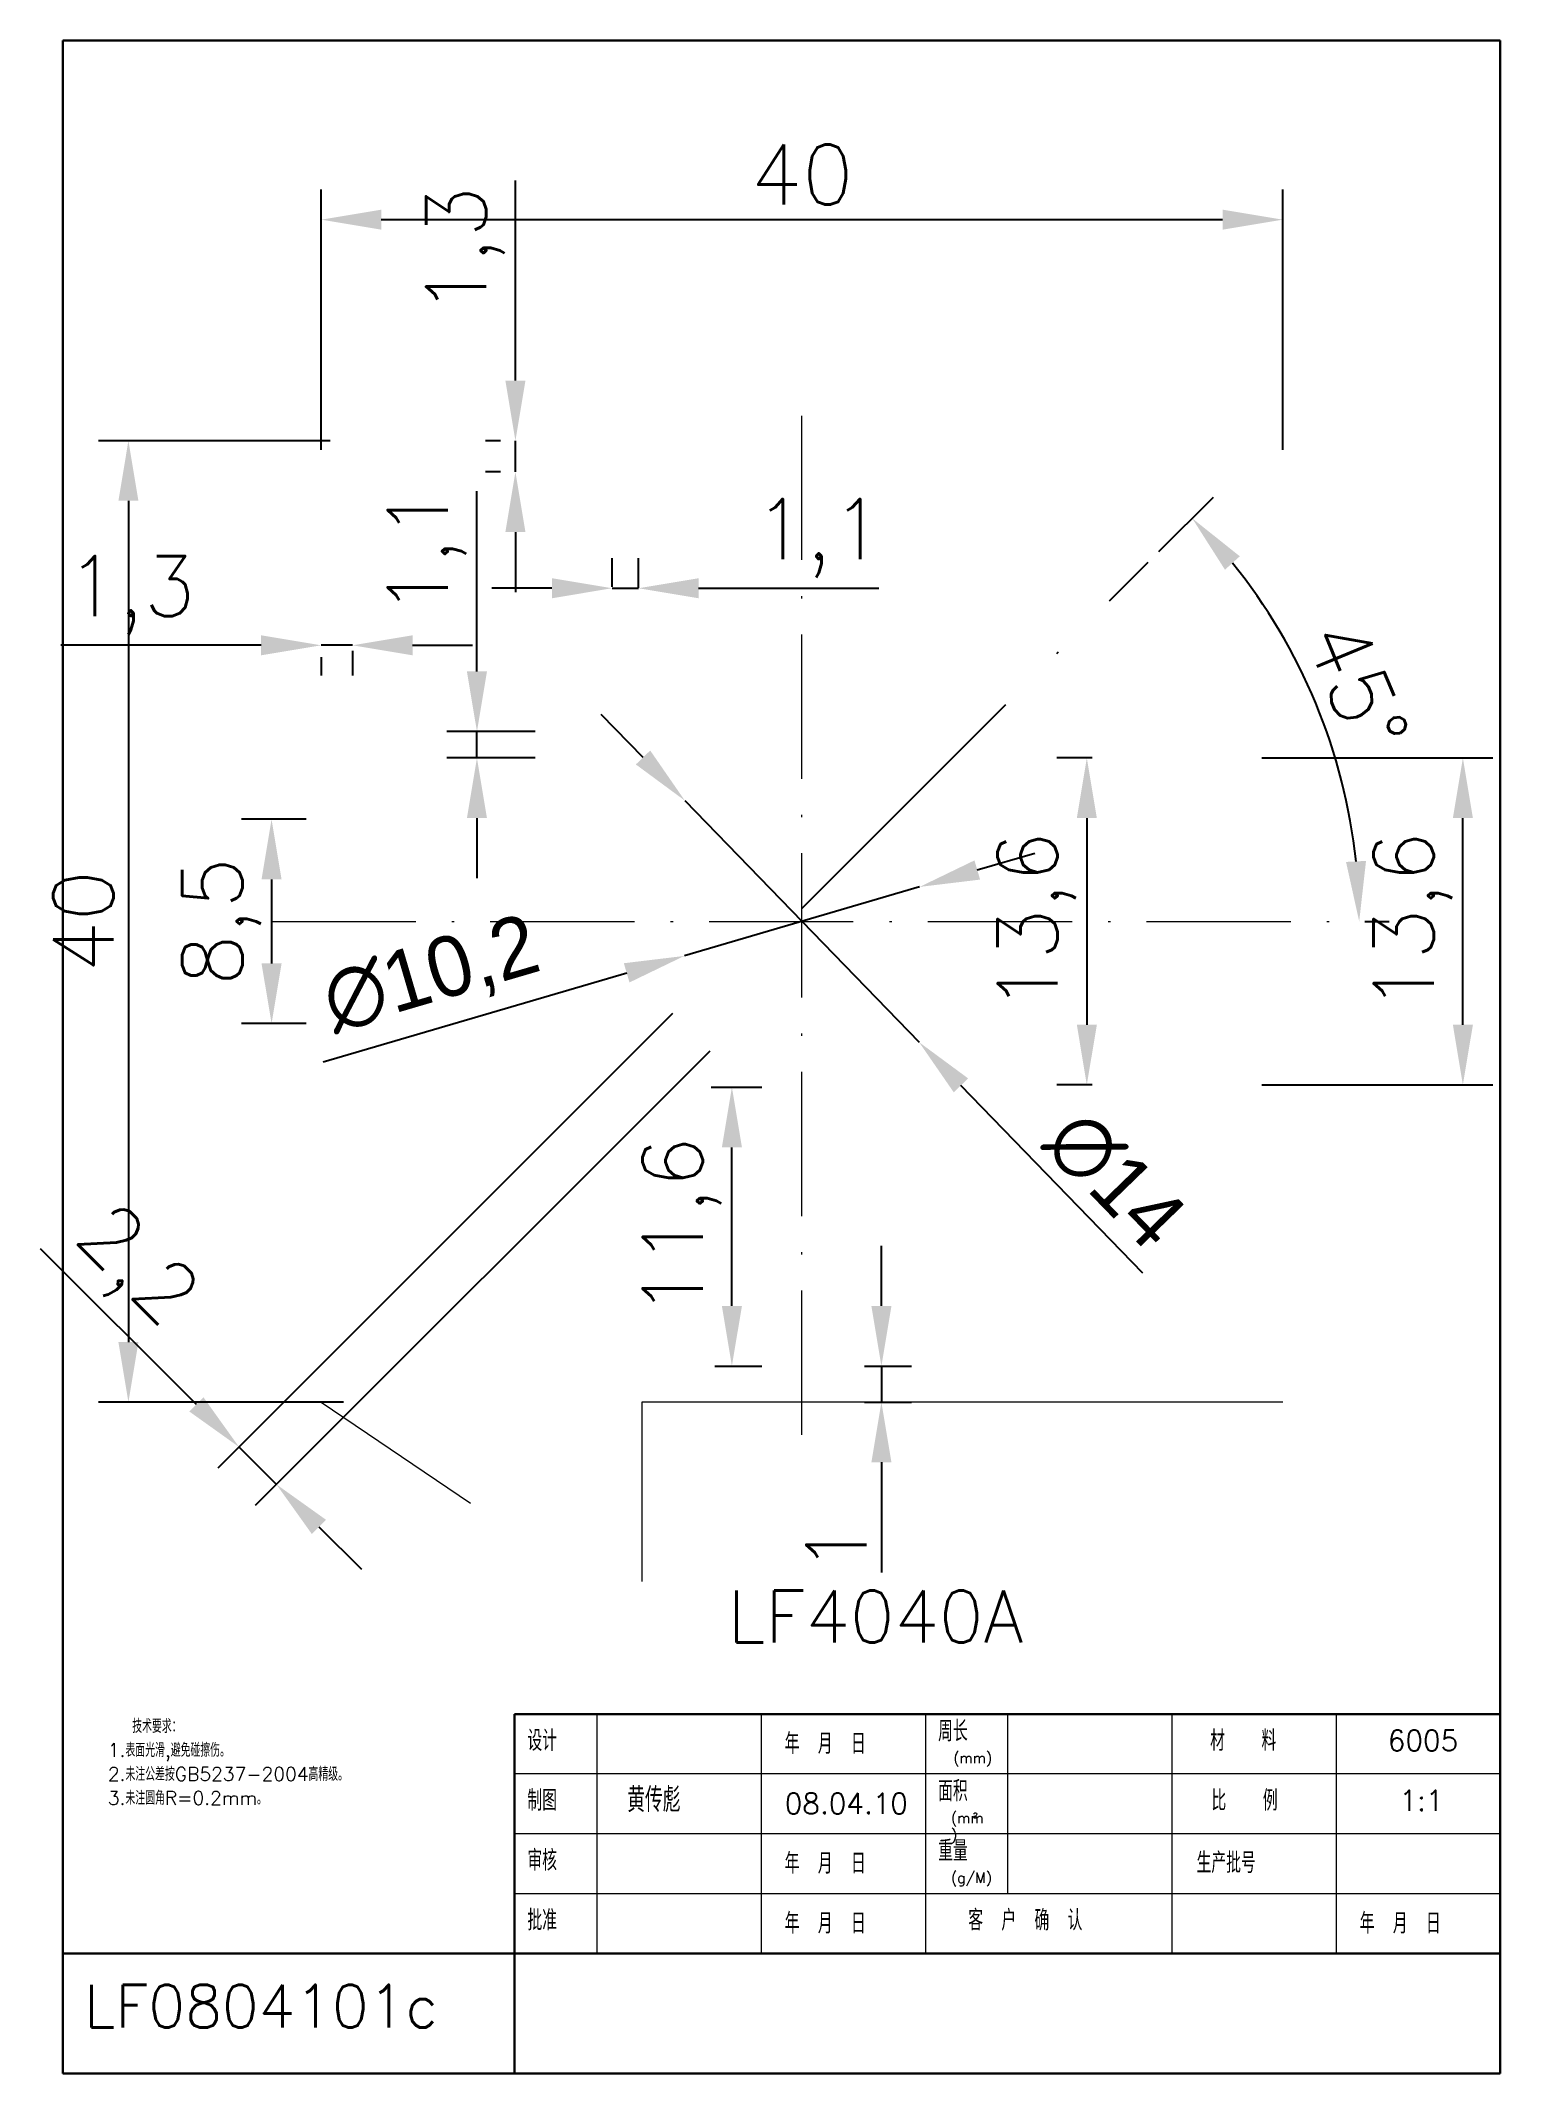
# Model space of a CAD drawing. Header units: millimetres. Extents: x 667 to 3290, y 428 to 2286.
# Drawn here: x 2559.4 to 2620.2, y 1605.4 to 1690 of the extents above; entities that cross this region are included whole.
import ezdxf

# ---------------------------------------------------------------- set-up
doc = ezdxf.new("R2010")
doc.units = ezdxf.units.MM
doc.linetypes.add('ACAD_ISO10W100', pattern=[18, 12, -3, 0, -3])
doc.linetypes.add('DASHDOTX2', pattern=[50.8, 25.4, -12.7, 0, -12.7])
for name, color, linetype, lineweight in [('文字层', 10, 'Continuous', 0), ('标注层', 210, 'Continuous', 0), ('粗实线', 130, 'Continuous', 30), ('细实线', 130, 'Continuous', 0), ('虚线层', 100, 'DASHDOTX2', 0)]:
    doc.layers.add(name, color=color, linetype=linetype, lineweight=lineweight)
doc.styles.get("Standard").update_dxf_attribs({"font": 'txt', "bigfont": 'gbcbig.shx'})
doc.dimstyles.new('ISO-25', dxfattribs={"dimtxt": 2.5, "dimasz": 2.5, "dimexe": 1.25, "dimexo": 0.625, "dimtad": 1, "dimtxsty": 'Standard', "dimcen": 2.5, "dimadec": 0, "dimazin": 0, "dimtfac": 1, "dimtmove": 0, "dimatfit": 3, "dimfxl": 1, "dimarcsym": 0})

msp = doc.modelspace()

# ---------------------------------------------------------------- texts
at = {"layer": '文字层', "attachment_point": 1}
for s, insert, char_height, width in [('  技术要求：', (2562.234, 1620.113), 0.5695, 9.726), ('设计', (2579.688, 1619.653), 0.8543, 2.4856), ('周长', (2596.774, 1620.049), 0.8543, 2.4856), ('材  料', (2608.088, 1619.653), 0.8543, 3.72026), ('6005', (2615.48, 1619.653), 0.8543, 4.44234), ('1.表面光滑,避免碰擦伤。', (2562.234, 1619.116), 0.56953, 9.726), ('年 月 日', (2590.392, 1619.525), 0.8543, 4.77968), ('(mm)', (2597.407, 1618.714), 0.4271, 1.5833), ('2.未注公差按GB5237-2004高精级。', (2562.234, 1618.119), 0.56953, 13.11896), ('3.未注圆角R=0.2mm。', (2562.234, 1617.123), 0.56953, 7.4473), ('制图', (2579.688, 1617.162), 0.8543, 2.4856), ('黄传彪', (2583.841, 1617.276), 1.0252, 4.62004), ('面积', (2596.774, 1617.557), 0.8543, 2.4856), ('比  例', (2608.144, 1617.162), 0.8543, 3.72026), ('1:1', (2615.963, 1617.162), 0.8543, 1.87945), ('08.04.10', (2590.392, 1617.033), 0.8543, 4.81692), ('(mm )', (2597.308, 1616.222), 0.4271, 1.5418), ('2', (2598.23, 1616.22), 0.214, 0.21332), ('审核', (2579.688, 1614.67), 0.8543, 2.4856), ('年 月 日', (2590.392, 1614.542), 0.8543, 4.77968), ('重量', (2596.774, 1615.065), 0.8543, 2.4856), ('生产批号', (2607.525, 1614.568), 0.8543, 4.93865), ('(g/M)', (2597.308, 1613.731), 0.4271, 1.5833), ('批准', (2579.688, 1612.178), 0.8543, 2.4856), ('年 月 日', (2590.392, 1612.05), 0.8543, 4.77968), ('客 户 确 认', (2598.028, 1612.178), 0.8543, 6.89133), ('年 月 日', (2614.312, 1612.05), 0.8543, 4.73354), ('{\\H1.042x;LF0804101c}', (2561.253, 1609.063), 1.70859, 24.56926)]:
    msp.add_mtext(s, dxfattribs=dict(at, insert=insert, char_height=char_height, width=width))
at = {"layer": '标注层', "insert": (2588.013, 1625.465), "char_height": 2.16, "width": 21.6, "attachment_point": 1}
msp.add_mtext('LF4040A', dxfattribs=at)

# ---------------------------------------------------------------- blocks, each defined once
blk = doc.blocks.new('*D735')
at = {"layer": 'DEFPOINTS', "color": 0, "transparency": 16777216}
for p in [(2571.109, 1682.507), (2571.109, 1672.309), (2611.109, 1672.309)]:
    blk.add_point(p, dxfattribs=at)
at = {"layer": '标注层', "color": 0, "lineweight": -2, "transparency": 16777216}
for p, q in [((2571.109, 1672.934), (2571.109, 1683.757)), ((2611.109, 1672.934), (2611.109, 1683.757)), ((2608.609, 1682.507), (2573.609, 1682.507))]:
    blk.add_line(p, q, dxfattribs=at)
at = {"layer": '标注层', "color": 0, "transparency": 16777216}
for points in [[(2573.609, 1682.924), (2573.609, 1682.091), (2571.109, 1682.507)], [(2608.609, 1682.924), (2608.609, 1682.091), (2611.109, 1682.507)]]:
    blk.add_solid(points, dxfattribs=at)
at = {"layer": '标注层', "color": 0, "transparency": 16777216, "insert": (2591.109, 1684.382), "char_height": 2.5, "attachment_point": 5}
blk.add_mtext('40', dxfattribs=at)
blk = doc.blocks.new('*D736')
at = {"layer": 'DEFPOINTS', "color": 0, "transparency": 16777216}
for p in [(2586.237, 1658.335), (2595.982, 1648.283)]:
    blk.add_point(p, dxfattribs=at)
at = {"layer": '标注层', "color": 0, "lineweight": -2, "transparency": 16777216}
for p, q in [((2584.497, 1660.13), (2582.757, 1661.925)), ((2586.237, 1658.335), (2595.982, 1648.283)), ((2605.295, 1638.675), (2597.722, 1646.488))]:
    blk.add_line(p, q, dxfattribs=at)
at = {"layer": '标注层', "color": 0, "transparency": 16777216}
for points in [[(2584.796, 1660.42), (2584.198, 1659.84), (2586.237, 1658.335)], [(2598.021, 1646.778), (2597.423, 1646.198), (2595.982, 1648.283)]]:
    blk.add_solid(points, dxfattribs=at)
at = {"layer": '标注层', "color": 0, "transparency": 16777216, "insert": (2604.135, 1642.566), "char_height": 2.5, "attachment_point": 5, "rotation": 314.10943}
blk.add_mtext('{\\fTraditional Arabic|b0|i0|c0|p2;∅14}', dxfattribs=at)
blk = doc.blocks.new('*D737')
at = {"layer": 'DEFPOINTS', "color": 0, "transparency": 16777216}
for p in [(2596.003, 1654.745), (2586.216, 1651.873)]:
    blk.add_point(p, dxfattribs=at)
at = {"layer": '标注层', "color": 0, "lineweight": -2, "transparency": 16777216}
for p, q in [((2598.402, 1655.449), (2600.801, 1656.152)), ((2596.003, 1654.745), (2586.216, 1651.873)), ((2571.194, 1647.466), (2583.817, 1651.17))]:
    blk.add_line(p, q, dxfattribs=at)
at = {"layer": '标注层', "color": 0, "transparency": 16777216}
for points in [[(2598.285, 1655.848), (2598.519, 1655.049), (2596.003, 1654.745)], [(2583.699, 1651.569), (2583.934, 1650.77), (2586.216, 1651.873)]]:
    blk.add_solid(points, dxfattribs=at)
at = {"layer": '标注层', "color": 0, "transparency": 16777216, "insert": (2575.711, 1650.994), "char_height": 2.5, "attachment_point": 5, "rotation": 16.35095}
blk.add_mtext('{\\fTraditional Arabic|b0|i0|c0|p2;∅10,2}', dxfattribs=at)
blk = doc.blocks.new('*D948')
at = {"layer": 'DEFPOINTS', "color": 0, "transparency": 16777216}
for p in [(2605.516, 1668.254), (2613.481, 1659.448), (2591.109, 1653.847), (2569.044, 1653.309), (2613.901, 1653.309)]:
    blk.add_point(p, dxfattribs=at)
at = {"layer": '标注层', "color": 0, "lineweight": -2, "transparency": 16777216}
for p, q in [((2605.957, 1668.695), (2608.226, 1670.964)), ((2614.526, 1653.309), (2615.54, 1653.309))]:
    blk.add_line(p, q, dxfattribs=at)
blk.add_arc((2590.571, 1653.309), 23.718, 6.04195, 38.95805, dxfattribs=at)
at = {"layer": '标注层', "color": 0, "transparency": 16777216}
for points in [[(2608.705, 1667.943), (2609.324, 1668.501), (2607.343, 1670.081)], [(2614.574, 1655.828), (2613.742, 1655.784), (2614.29, 1653.309)]]:
    blk.add_solid(points, dxfattribs=at)
at = {"layer": '标注层', "color": 0, "transparency": 16777216, "insert": (2614.216, 1663.103), "char_height": 2.5, "attachment_point": 5, "rotation": 292.5}
blk.add_mtext('45°', dxfattribs=at)
blk = doc.blocks.new('*D738')
at = {"layer": 'DEFPOINTS', "color": 0, "transparency": 16777216}
for p in [(2586.16, 1649.915), (2587.715, 1648.359), (2567.688, 1631.443)]:
    blk.add_point(p, dxfattribs=at)
at = {"layer": '标注层', "color": 0, "lineweight": -2, "transparency": 16777216}
for p, q in [((2585.718, 1649.473), (2566.804, 1630.559)), ((2587.273, 1647.917), (2568.359, 1629.003)), ((2565.92, 1633.211), (2559.438, 1639.692)), ((2569.243, 1629.887), (2567.688, 1631.443)), ((2571.011, 1628.119), (2572.779, 1626.352))]:
    blk.add_line(p, q, dxfattribs=at)
at = {"layer": '标注层', "color": 0, "transparency": 16777216}
for points in [[(2566.214, 1633.505), (2565.625, 1632.916), (2567.688, 1631.443)], [(2571.306, 1628.414), (2570.716, 1627.825), (2569.243, 1629.887)]]:
    blk.add_solid(points, dxfattribs=at)
at = {"layer": '标注层', "color": 0, "transparency": 16777216, "insert": (2563.268, 1638.809), "char_height": 2.5, "attachment_point": 5, "rotation": 315}
blk.add_mtext('2,2', dxfattribs=at)
blk = doc.blocks.new('*D739')
at = {"layer": 'DEFPOINTS', "color": 0, "transparency": 16777216}
for p in [(2586.709, 1646.409), (2588.194, 1646.409), (2586.859, 1634.809)]:
    blk.add_point(p, dxfattribs=at)
at = {"layer": '标注层', "color": 0, "lineweight": -2, "transparency": 16777216}
for p, q in [((2587.334, 1646.409), (2589.444, 1646.409)), ((2588.194, 1637.309), (2588.194, 1643.909)), ((2587.484, 1634.809), (2589.444, 1634.809))]:
    blk.add_line(p, q, dxfattribs=at)
at = {"layer": '标注层', "color": 0, "transparency": 16777216}
for points in [[(2587.777, 1643.909), (2588.611, 1643.909), (2588.194, 1646.409)], [(2587.777, 1637.309), (2588.611, 1637.309), (2588.194, 1634.809)]]:
    blk.add_solid(points, dxfattribs=at)
at = {"layer": '标注层', "color": 0, "transparency": 16777216, "insert": (2586.111, 1640.609), "char_height": 2.5, "attachment_point": 5, "rotation": 90}
blk.add_mtext('11,6', dxfattribs=at)
blk = doc.blocks.new('*D740')
at = {"color": 0, "lineweight": -2, "transparency": 16777216}
for p, q in [((2594.414, 1637.309), (2594.414, 1639.809)), ((2593.704, 1634.809), (2595.664, 1634.809)), ((2594.414, 1634.809), (2594.414, 1633.309)), ((2593.704, 1633.309), (2595.664, 1633.309)), ((2594.414, 1630.809), (2594.414, 1626.226))]:
    blk.add_line(p, q, dxfattribs=at)
at = {"color": 0, "transparency": 16777216}
for points in [[(2593.997, 1637.309), (2594.831, 1637.309), (2594.414, 1634.809)], [(2593.997, 1630.809), (2594.831, 1630.809), (2594.414, 1633.309)]]:
    blk.add_solid(points, dxfattribs=at)
at = {"layer": 'DEFPOINTS', "color": 0, "transparency": 16777216}
for p in [(2593.079, 1634.809), (2593.079, 1633.309), (2594.414, 1633.309)]:
    blk.add_point(p, dxfattribs=at)
at = {"color": 0, "transparency": 16777216, "insert": (2592.539, 1627.267), "char_height": 2.5, "attachment_point": 5, "rotation": 90}
blk.add_mtext('1', dxfattribs=at)
blk = doc.blocks.new('*D741')
at = {"layer": 'DEFPOINTS', "color": 0, "transparency": 16777216}
for p in [(2571.109, 1664.934), (2571.109, 1664.797), (2572.409, 1665.193)]:
    blk.add_point(p, dxfattribs=at)
at = {"layer": '标注层', "color": 0, "lineweight": -2, "transparency": 16777216}
for p, q in [((2568.609, 1664.797), (2560.276, 1664.797)), ((2572.409, 1664.797), (2571.109, 1664.797)), ((2572.409, 1664.568), (2572.409, 1663.547)), ((2574.909, 1664.797), (2577.409, 1664.797)), ((2571.109, 1664.309), (2571.109, 1663.547))]:
    blk.add_line(p, q, dxfattribs=at)
at = {"layer": '标注层', "color": 0, "transparency": 16777216}
for points in [[(2568.609, 1665.214), (2568.609, 1664.381), (2571.109, 1664.797)], [(2574.909, 1665.214), (2574.909, 1664.381), (2572.409, 1664.797)]]:
    blk.add_solid(points, dxfattribs=at)
at = {"layer": '标注层', "color": 0, "transparency": 16777216, "insert": (2563.193, 1666.881), "char_height": 2.5, "attachment_point": 5}
blk.add_mtext('1,3', dxfattribs=at)
blk = doc.blocks.new('*D742')
at = {"layer": 'DEFPOINTS', "color": 0, "transparency": 16777216}
for p in [(2580.641, 1661.209), (2577.588, 1660.109), (2580.641, 1660.109)]:
    blk.add_point(p, dxfattribs=at)
at = {"layer": '标注层', "color": 0, "lineweight": -2, "transparency": 16777216}
for p, q in [((2577.588, 1663.709), (2577.588, 1671.209)), ((2580.016, 1661.209), (2576.338, 1661.209)), ((2577.588, 1660.109), (2577.588, 1661.209)), ((2580.016, 1660.109), (2576.338, 1660.109)), ((2577.588, 1657.609), (2577.588, 1655.109))]:
    blk.add_line(p, q, dxfattribs=at)
at = {"layer": '标注层', "color": 0, "transparency": 16777216}
for points in [[(2577.171, 1663.709), (2578.005, 1663.709), (2577.588, 1661.209)], [(2577.171, 1657.609), (2578.005, 1657.609), (2577.588, 1660.109)]]:
    blk.add_solid(points, dxfattribs=at)
at = {"layer": '标注层', "color": 0, "transparency": 16777216, "insert": (2575.505, 1668.709), "char_height": 2.5, "attachment_point": 5, "rotation": 90}
blk.add_mtext('1,1', dxfattribs=at)
blk = doc.blocks.new('*D743')
at = {"layer": 'DEFPOINTS', "color": 0, "transparency": 16777216}
for p in [(2584.309, 1667.172), (2583.209, 1666.609), (2584.309, 1666.559)]:
    blk.add_point(p, dxfattribs=at)
at = {"layer": '标注层', "color": 0, "lineweight": -2, "transparency": 16777216}
for p, q in [((2583.209, 1667.234), (2583.209, 1668.422)), ((2584.309, 1667.184), (2584.309, 1668.422)), ((2580.709, 1667.172), (2578.209, 1667.172)), ((2583.209, 1667.172), (2584.309, 1667.172)), ((2586.809, 1667.172), (2594.309, 1667.172))]:
    blk.add_line(p, q, dxfattribs=at)
at = {"layer": '标注层', "color": 0, "transparency": 16777216}
for points in [[(2580.709, 1667.589), (2580.709, 1666.755), (2583.209, 1667.172)], [(2586.809, 1667.589), (2586.809, 1666.755), (2584.309, 1667.172)]]:
    blk.add_solid(points, dxfattribs=at)
at = {"layer": '标注层', "color": 0, "transparency": 16777216, "insert": (2591.809, 1669.255), "char_height": 2.5, "attachment_point": 5}
blk.add_mtext('1,1', dxfattribs=at)
blk = doc.blocks.new('*D744')
at = {"layer": 'DEFPOINTS', "color": 0, "transparency": 16777216}
for p in [(2579.188, 1673.309), (2579.188, 1673.309), (2579.188, 1672.009)]:
    blk.add_point(p, dxfattribs=at)
at = {"layer": '标注层', "color": 0, "lineweight": -2, "transparency": 16777216}
for p, q in [((2579.188, 1675.809), (2579.188, 1684.142)), ((2578.563, 1673.309), (2577.938, 1673.309)), ((2579.188, 1672.009), (2579.188, 1673.309)), ((2578.563, 1672.009), (2577.938, 1672.009)), ((2579.188, 1669.509), (2579.188, 1667.009))]:
    blk.add_line(p, q, dxfattribs=at)
at = {"layer": '标注层', "color": 0, "transparency": 16777216}
for points in [[(2578.771, 1675.809), (2579.605, 1675.809), (2579.188, 1673.309)], [(2578.771, 1669.509), (2579.605, 1669.509), (2579.188, 1672.009)]]:
    blk.add_solid(points, dxfattribs=at)
at = {"layer": '标注层', "color": 0, "transparency": 16777216, "insert": (2577.105, 1681.226), "char_height": 2.5, "attachment_point": 5, "rotation": 90}
blk.add_mtext('1,3', dxfattribs=at)
blk = doc.blocks.new('*D745')
at = {"layer": 'DEFPOINTS', "color": 0, "transparency": 16777216}
for p in [(2609.609, 1660.109), (2618.603, 1660.109), (2609.609, 1646.509)]:
    blk.add_point(p, dxfattribs=at)
at = {"layer": '标注层', "color": 0, "lineweight": -2, "transparency": 16777216}
for p, q in [((2610.234, 1660.109), (2619.853, 1660.109)), ((2618.603, 1649.009), (2618.603, 1657.609)), ((2610.234, 1646.509), (2619.853, 1646.509))]:
    blk.add_line(p, q, dxfattribs=at)
at = {"layer": '标注层', "color": 0, "transparency": 16777216}
for points in [[(2618.187, 1657.609), (2619.02, 1657.609), (2618.603, 1660.109)], [(2618.187, 1649.009), (2619.02, 1649.009), (2618.603, 1646.509)]]:
    blk.add_solid(points, dxfattribs=at)
at = {"layer": '标注层', "color": 0, "transparency": 16777216, "insert": (2616.52, 1653.309), "char_height": 2.5, "attachment_point": 5, "rotation": 90}
blk.add_mtext('13,6', dxfattribs=at)
blk = doc.blocks.new('*D746')
at = {"layer": 'DEFPOINTS', "color": 0, "transparency": 16777216}
for p in [(2571.109, 1657.559), (2569.044, 1649.059), (2571.109, 1649.059)]:
    blk.add_point(p, dxfattribs=at)
at = {"layer": '标注层', "color": 0, "lineweight": -2, "transparency": 16777216}
for p, q in [((2570.484, 1657.559), (2567.794, 1657.559)), ((2569.044, 1655.059), (2569.044, 1651.559)), ((2570.484, 1649.059), (2567.794, 1649.059))]:
    blk.add_line(p, q, dxfattribs=at)
at = {"layer": '标注层', "color": 0, "transparency": 16777216}
for points in [[(2568.627, 1655.059), (2569.46, 1655.059), (2569.044, 1657.559)], [(2568.627, 1651.559), (2569.46, 1651.559), (2569.044, 1649.059)]]:
    blk.add_solid(points, dxfattribs=at)
at = {"layer": '标注层', "color": 0, "transparency": 16777216, "insert": (2566.96, 1653.309), "char_height": 2.5, "attachment_point": 5, "rotation": 90}
blk.add_mtext('8,5', dxfattribs=at)
blk = doc.blocks.new('*D747')
at = {"layer": 'DEFPOINTS', "color": 0, "transparency": 16777216}
for p in [(2603.809, 1660.109), (2602.959, 1646.509), (2603.809, 1646.509)]:
    blk.add_point(p, dxfattribs=at)
at = {"layer": '标注层', "color": 0, "lineweight": -2, "transparency": 16777216}
for p, q in [((2603.184, 1660.109), (2601.709, 1660.109)), ((2602.959, 1657.609), (2602.959, 1649.009)), ((2603.184, 1646.509), (2601.709, 1646.509))]:
    blk.add_line(p, q, dxfattribs=at)
at = {"layer": '标注层', "color": 0, "transparency": 16777216}
for points in [[(2602.543, 1657.609), (2603.376, 1657.609), (2602.959, 1660.109)], [(2602.543, 1649.009), (2603.376, 1649.009), (2602.959, 1646.509)]]:
    blk.add_solid(points, dxfattribs=at)
at = {"layer": '标注层', "color": 0, "transparency": 16777216, "insert": (2600.876, 1653.309), "char_height": 2.5, "attachment_point": 5, "rotation": 90}
blk.add_mtext('13,6', dxfattribs=at)
blk = doc.blocks.new('*D748')
at = {"layer": 'DEFPOINTS', "color": 0, "transparency": 16777216}
for p in [(2572.109, 1673.309), (2563.088, 1633.309), (2572.665, 1633.309)]:
    blk.add_point(p, dxfattribs=at)
at = {"layer": '标注层', "color": 0, "lineweight": -2, "transparency": 16777216}
for p, q in [((2571.484, 1673.309), (2561.838, 1673.309)), ((2563.088, 1670.809), (2563.088, 1635.809)), ((2572.04, 1633.309), (2561.838, 1633.309))]:
    blk.add_line(p, q, dxfattribs=at)
at = {"layer": '标注层', "color": 0, "transparency": 16777216}
for points in [[(2562.672, 1670.809), (2563.505, 1670.809), (2563.088, 1673.309)], [(2562.672, 1635.809), (2563.505, 1635.809), (2563.088, 1633.309)]]:
    blk.add_solid(points, dxfattribs=at)
at = {"layer": '标注层', "color": 0, "transparency": 16777216, "insert": (2561.213, 1653.309), "char_height": 2.5, "attachment_point": 5, "rotation": 90}
blk.add_mtext('40', dxfattribs=at)

# ---------------------------------------------------------------- dimensions: what is measured, and where the dimension line sits
dim = msp.add_linear_dim(base=(2594.414, 1633.309), p1=(2593.079, 1634.809), p2=(2593.079, 1633.309), angle=90, dimstyle='ISO-25', override={"dimlfac": 0.666667})
dim.commit()
dim.dimension.update_dxf_attribs({"geometry": '*D740', "text_midpoint": (2592.539, 1627.267)})
at = {"layer": '标注层'}
for base, p1, p2, picture, middle in [((2571.109, 1682.507), (2611.109, 1672.309), (2571.109, 1672.309), '*D735', (2591.109, 1684.382)), ((2584.309, 1667.172), (2583.209, 1666.609), (2584.309, 1666.559), '*D743', (2591.809, 1669.255)), ((2571.109, 1664.797), (2572.409, 1665.193), (2571.109, 1664.934), '*D741', (2563.193, 1666.881))]:
    dim = msp.add_linear_dim(base=base, p1=p1, p2=p2, dimstyle='ISO-25', dxfattribs=at)
    dim.commit()
    dim.dimension.update_dxf_attribs({"geometry": picture, "text_midpoint": middle})
for base, p1, p2, picture, middle in [((2579.188, 1673.309), (2579.188, 1672.009), (2579.188, 1673.309), '*D744', (2577.105, 1681.226)), ((2602.959, 1646.509), (2603.809, 1660.109), (2603.809, 1646.509), '*D747', (2600.876, 1653.309)), ((2588.194, 1646.409), (2586.859, 1634.809), (2586.709, 1646.409), '*D739', (2586.111, 1640.609))]:
    dim = msp.add_linear_dim(base=base, p1=p1, p2=p2, angle=90, dimstyle='ISO-25', dxfattribs=at)
    dim.commit()
    dim.dimension.update_dxf_attribs({"geometry": picture, "text_midpoint": middle})
for base, p1, p2, picture, middle in [((2563.088, 1633.309), (2572.109, 1673.309), (2572.665, 1633.309), '*D748', (2563.088, 1653.309)), ((2577.588, 1660.109), (2580.641, 1661.209), (2580.641, 1660.109), '*D742', (2577.588, 1668.709)), ((2618.603, 1660.109), (2609.609, 1646.509), (2609.609, 1660.109), '*D745', (2618.603, 1653.309)), ((2569.044, 1649.059), (2571.109, 1657.559), (2571.109, 1649.059), '*D746', (2569.044, 1653.309))]:
    dim = msp.add_linear_dim(base=base, p1=p1, p2=p2, angle=90, dimstyle='ISO-25', dxfattribs=at)
    dim.commit()
    dim.dimension.update_dxf_attribs({"geometry": picture, "text_midpoint": middle, "dimtype": 160})
dim = msp.add_angular_dim_2l(base=(2613.481, 1659.448), line1=((2569.044, 1653.309), (2613.901, 1653.309)), line2=((2591.109, 1653.847), (2605.516, 1668.254)), dimstyle='ISO-25', override={"dimdec": 0, "dimlfac": 0.666667, "dimazin": 2}, dxfattribs=at)
dim.commit()
dim.dimension.update_dxf_attribs({"geometry": '*D948', "text_midpoint": (2614.216, 1663.103)})
dim = msp.add_diameter_dim_2p(p1=(2586.237, 1658.335), p2=(2595.982, 1648.283), text='{\\fTraditional Arabic|b0|i0|c0|p2;<>}', dimstyle='ISO-25', dxfattribs=at)
dim.commit()
dim.dimension.update_dxf_attribs({"geometry": '*D736', "text_midpoint": (2602.789, 1641.261), "dimtype": 163})
dim = msp.add_diameter_dim_2p(p1=(2596.003, 1654.745), p2=(2586.216, 1651.873), text='{\\fTraditional Arabic|b0|i0|c0|p2;<>}', dimstyle='ISO-25', dxfattribs=at)
dim.commit()
dim.dimension.update_dxf_attribs({"geometry": '*D737', "text_midpoint": (2575.711, 1650.994)})
dim = msp.add_aligned_dim(p1=(2587.715, 1648.359), p2=(2586.16, 1649.915), distance=26.124, dimstyle='ISO-25', dxfattribs=at)
dim.commit()
dim.dimension.update_dxf_attribs({"geometry": '*D738', "text_midpoint": (2563.268, 1638.809)})

# ---------------------------------------------------------------- linework, layer by layer
at = {"linetype": 'ACAD_ISO10W100'}
msp.add_line((2591.109, 1653.847), (2605.516, 1668.254), dxfattribs=at)
at = {"layer": '标注层'}
for p, q in [((2571.109, 1633.309), (2577.32, 1629.107)), ((2584.443, 1633.309), (2584.443, 1625.844)), ((2611.109, 1633.309), (2584.443, 1633.309))]:
    msp.add_line(p, q, dxfattribs=at)
at = {"layer": '粗实线'}
for p, q in [((2560.361, 1689.956), (2620.161, 1689.956)), ((2560.361, 1689.956), (2560.361, 1605.38)), ((2620.161, 1689.956), (2620.161, 1605.38)), ((2620.161, 1620.33), (2579.155, 1620.33)), ((2579.155, 1620.33), (2579.155, 1605.38)), ((2560.361, 1610.364), (2579.155, 1610.364)), ((2579.155, 1610.364), (2579.155, 1605.38)), ((2620.161, 1610.364), (2579.155, 1610.364)), ((2620.161, 1605.38), (2560.361, 1605.38))]:
    msp.add_line(p, q, dxfattribs=at)
at = {"layer": '细实线'}
for p, q in [((2582.572, 1620.33), (2582.572, 1610.364)), ((2589.407, 1620.33), (2589.407, 1610.364)), ((2596.241, 1620.33), (2596.241, 1610.364)), ((2599.658, 1620.33), (2599.658, 1612.855)), ((2606.493, 1620.33), (2606.493, 1610.364)), ((2613.327, 1620.33), (2613.327, 1610.364)), ((2620.161, 1617.839), (2579.155, 1617.839)), ((2620.161, 1615.347), (2579.155, 1615.347)), ((2620.161, 1612.855), (2579.155, 1612.855))]:
    msp.add_line(p, q, dxfattribs=at)
at = {"layer": '虚线层', "linetype": 'ACAD_ISO10W100', "ltscale": 0.5}
for p, q in [((2591.109, 1631.947), (2591.109, 1675.352)), ((2569.044, 1653.309), (2613.901, 1653.309))]:
    msp.add_line(p, q, dxfattribs=at)

msp.set_redraw_order([(e.dxf.handle, doc.entitydb.next_handle()) for e in msp.query("TEXT MTEXT ATTDEF DIMENSION ARC_DIMENSION")])  # texts and dimensions are drawn at this point

doc.saveas('drawing.dxf')
